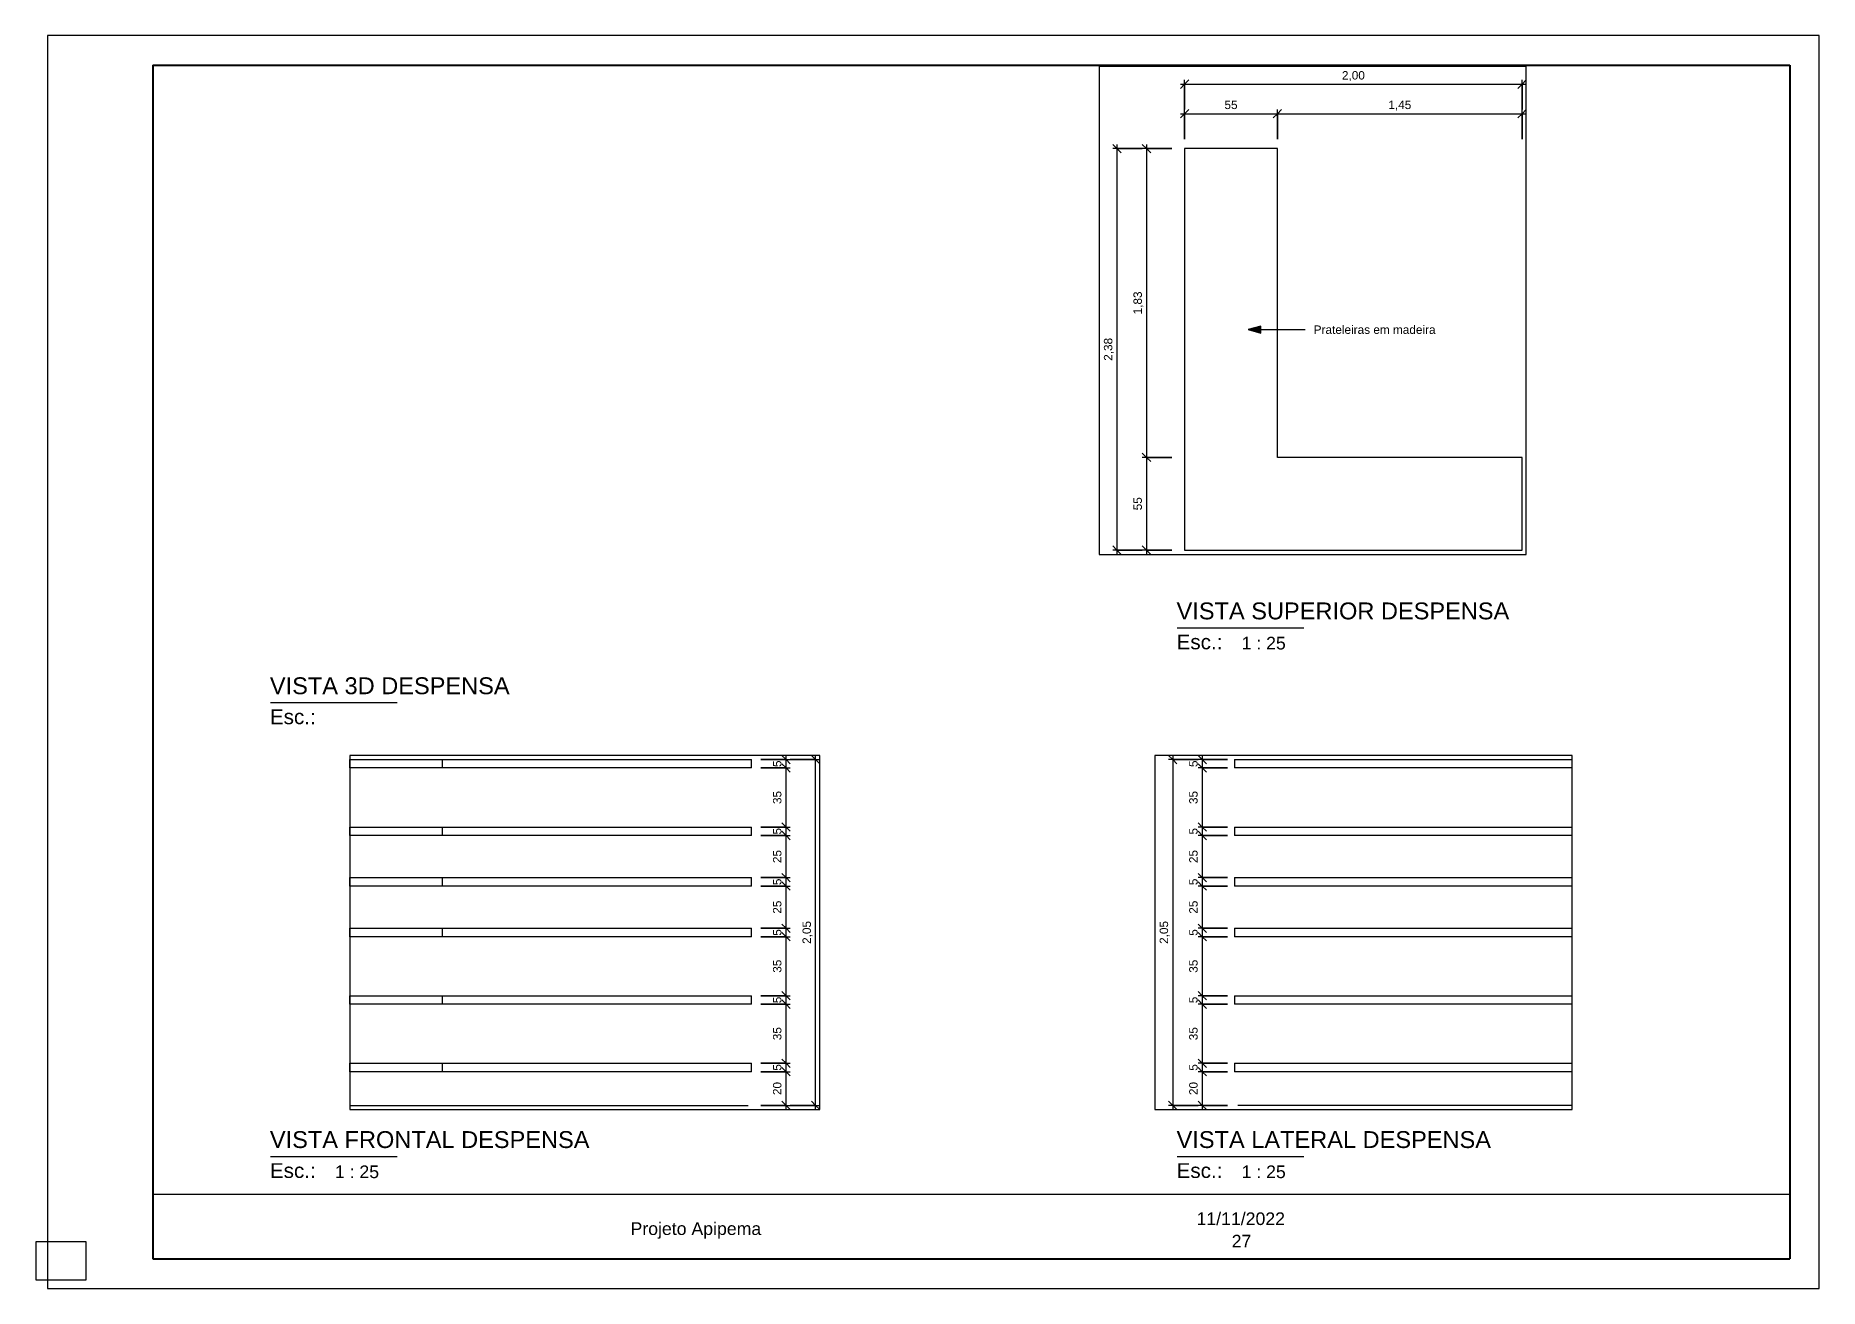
# Paper-space layout 'Layout1' of a CAD drawing. Header units: millimetres. Extents: x 0 to 423, y -2 to 295.
# The model-space entities are those that its viewports show. They can reach past a viewport. Long polylines and large blocks are cut down to what shows.
import ezdxf

# ---------------------------------------------------------------- set-up
doc = ezdxf.new("R2010")
doc.units = ezdxf.units.MM
for name, color, linetype, lineweight in [('A-ANNO-DIMS', 211, 'Continuous', 9), ('A-ANNO-DIMS-25', 211, 'Continuous', 9), ('A-DETL-THIN', 151, 'Continuous', 9), ('G-ANNO-TEXT', 231, 'Continuous', 9), ('G-ANNO-TTLB', 6, 'Continuous', 9), ('G-ANNO-TTLB-MEDM', 33, 'Continuous', 25), ('G-ANNO-TTLB-THIN', 151, 'Continuous', 9), ('Q-CASE', 31, 'Continuous', 9)]:
    doc.layers.add(name, color=color, linetype=linetype, lineweight=lineweight)
doc.layers.add('G-ANNO-NPLT', color=191, linetype='Continuous', plot=False)
doc.styles.add('@Arial Unicode MS', font='ARIALUNI.TTF', dxfattribs={"height": 50})
doc.styles.add('Arial', font='arial.ttf', dxfattribs={"height": 50})
doc.styles.add('Arial_1', font='arial.ttf', dxfattribs={"height": 3})
doc.styles.add('Arial_2', font='arial.ttf', dxfattribs={"height": 3.5})
doc.styles.add('Arial_3', font='arial.ttf', dxfattribs={"height": 4})
doc.dimstyles.new('CRT_-__Metros_-_Linha_de_chamada_3_5_mm', dxfattribs={"dimscale": 304.8, "dimtxt": 50.292243, "dimasz": 0.164042, "dimexe": 0.082021, "dimexo": 0.0625, "dimgap": 0.04101, "dimtad": 1, "dimlfac": 0.001, "dimrnd": 0.01, "dimzin": 0, "dimdsep": 46, "dimtxsty": '@Arial Unicode MS', "dimblk1": 'OBLIQUE', "dimblk2": 'OBLIQUE', "dimsah": 1, "dimcen": 0.09, "dimdle": 0.082021, "dimazin": 0, "dimtfac": 1, "dimtdec": 4, "dimtix": 1, "dimtmove": 0, "dimatfit": 3, "dimfxl": 0.492126, "dimfxlon": 1, "dimtvp": 1, "dimtolj": 1, "dimtzin": 0, "dimarcsym": 2})
doc.dimstyles.new('CRT_-__Metros_-_Linha_de_chamada_3_5_mm_1', dxfattribs={"dimscale": 304.8, "dimtxt": 50.292243, "dimasz": 0.164042, "dimexe": 0.082021, "dimexo": 0.0625, "dimgap": 0.04101, "dimtad": 1, "dimdec": 0, "dimlfac": 0.1, "dimdsep": 46, "dimtxsty": '@Arial Unicode MS', "dimblk1": 'OBLIQUE', "dimblk2": 'OBLIQUE', "dimsah": 1, "dimcen": 0.09, "dimdle": 0.082021, "dimazin": 0, "dimtfac": 1, "dimtdec": 4, "dimtix": 1, "dimtmove": 0, "dimatfit": 3, "dimfxl": 0.492126, "dimfxlon": 1, "dimtvp": 1, "dimtolj": 1, "dimtzin": 0, "dimarcsym": 2})
picture_1 = doc.add_image_def('image1.png', size_in_pixel=(4961, 196))

psp = doc.layouts.get("Layout1")

# ---------------------------------------------------------------- texts
at = {"layer": 'G-ANNO-TTLB', "attachment_point": 1}
for s, insert, char_height, width, style in [('VISTA SUPERIOR DESPENSA', (270.44, 160.61), 4, 96.443, 'Arial_3'), (' 1 : 25', (284.67, 152.47), 3, 14.4304, 'Arial_1'), ('VISTA 3D DESPENSA', (55.52, 142.87), 4, 69.5063, 'Arial_3'), ('VISTA FRONTAL DESPENSA', (55.52, 35.27), 4, 92.5949, 'Arial_3'), ('VISTA LATERAL DESPENSA', (270.44, 35.27), 4, 91.1519, 'Arial_3'), (' 1 : 25', (69.75, 27.13), 3, 14.4304, 'Arial_1'), (' 1 : 25', (284.67, 27.13), 3, 14.4304, 'Arial_1'), ('Projeto Apipema', (141, 13.65), 3, 38.4008, 'Arial_1'), ('11/11/2022', (275.16, 16.01), 3, 25.9747, 'Arial_1'), ('27', (283.5, 10.69), 3, 5.7721, 'Arial_1')]:
    psp.add_mtext(s, dxfattribs=dict(at, insert=insert, char_height=char_height, width=width, style=style))

msp = doc.modelspace()

# ---------------------------------------------------------------- texts
at = {"layer": 'G-ANNO-TEXT', "color": 7, "insert": (-6292.459, -17807.661), "char_height": 50, "width": 895.88578, "attachment_point": 1, "style": 'Arial'}
msp.add_mtext('Prateleiras em madeira', dxfattribs=at)

# ---------------------------------------------------------------- blocks, each defined once
blk = doc.blocks.new('CRT_A3 métrico Paisagem - CRT_A3 métrico Paisagem-1077155-DESPENSA')
at = {"layer": 'G-ANNO-TTLB-MEDM'}
for p, q in [((27.79, 288), (27.79, 5)), ((27.79, 288), (415.79, 288)), ((415.79, 288), (415.79, 5)), ((27.79, 5), (415.79, 5))]:
    blk.add_line(p, q, dxfattribs=at)
at = {"layer": 'G-ANNO-TTLB-THIN'}
for p, q in [((2.79, 295), (2.79, -2)), ((422.79, 295), (2.79, 295)), ((422.79, -2), (422.79, 295)), ((2.79, -2), (422.79, -2))]:
    blk.add_line(p, q, dxfattribs=at)
at = {"layer": 'G-ANNO-TTLB'}
image = blk.add_image(picture_1, insert=(27.79, 5), size_in_units=(388.02, 15.33), dxfattribs=at)
image.dxf.flags = 7
blk = doc.blocks.new('Viewport - Título Horizontal-913277-DESPENSA')
at = {"layer": 'G-ANNO-TTLB'}
blk.add_line((4.19, 0.19), (34.19, 0.19), dxfattribs=at)
at = {"layer": 'G-ANNO-TTLB', "insert": (4.03, -1.42), "char_height": 3.5, "width": 13.4683, "attachment_point": 1, "style": 'Arial_2'}
blk.add_mtext('Esc.:', dxfattribs=at)
blk = doc.blocks.new('Prateleira L - Branco-4955212-VISTA SUPERIOR DESPENSA')
at = {"layer": 'Q-CASE'}
for p, q in [((-4014.62, -16759.65), (-4564.62, -16759.65)), ((-4564.62, -16759.65), (-4564.62, -19139.65)), ((-4014.62, -18589.65), (-4014.62, -16759.65)), ((-2564.62, -18589.65), (-4014.62, -18589.65)), ((-2564.62, -19139.65), (-2564.62, -18589.65)), ((-4564.62, -19139.65), (-2564.62, -19139.65))]:
    blk.add_line(p, q, dxfattribs=at)
blk = doc.blocks.new('Prateleira L - Branco-4955212-VISTA FRONTAL DESPENSA')
at = {"layer": 'Q-CASE'}
for p, q in [((-19139.650772, 450), (-18589.650772, 450)), ((-19139.650772, 400), (-19139.650772, 450)), ((-18589.650772, 450), (-16759.650772, 450)), ((-18589.650772, 400), (-18589.650772, 450)), ((-16759.650772, 400), (-16759.650772, 450)), ((-18589.650772, 400), (-19139.650772, 400)), ((-16759.650772, 400), (-18589.650772, 400))]:
    blk.add_line(p, q, dxfattribs=at)
blk = doc.blocks.new('Prateleira L - Branco-4955212-VISTA LATERAL DESPENSA')
at = {"layer": 'Q-CASE'}
for p, q in [((-4564.62, 450), (-2564.62, 450)), ((-4564.62, 450), (-4564.62, 400)), ((-2564.62, 400), (-2564.62, 450)), ((-2564.62, 400), (-4564.62, 400))]:
    blk.add_line(p, q, dxfattribs=at)
blk = doc.blocks.new('DIMBLOCK1-VISTA SUPERIOR DESPENSA')
at = {"layer": 'A-ANNO-DIMS-25', "lineweight": 18}
for p, q in [((-7283.33, -16759.65), (-7308.33, -16734.65)), ((-7283.33, -16759.65), (-7258.33, -16784.65)), ((-7283.33, -18589.65), (-7308.33, -18564.65)), ((-7283.33, -18589.65), (-7258.33, -18614.65))]:
    blk.add_line(p, q, dxfattribs=at)
at = {"layer": 'A-ANNO-DIMS-25'}
for p, q in [((-7283.33, -16734.65), (-7283.33, -18589.65)), ((-7133.33, -16759.65), (-7308.33, -16759.65)), ((-7283.33, -16759.65), (-7133.33, -16759.65)), ((-7133.33, -18589.65), (-7308.33, -18589.65)), ((-7283.33, -18589.65), (-7133.33, -18589.65))]:
    blk.add_line(p, q, dxfattribs=at)
at = {"layer": 'A-ANNO-DIMS-25', "color": 0, "insert": (-7360.73, -17742.29), "char_height": 50, "width": 162.3374, "attachment_point": 1, "rotation": 90, "line_spacing_factor": 1.117605, "style": '@Arial Unicode MS'}
blk.add_mtext('1,83', dxfattribs=at)
blk = doc.blocks.new('_Oblique')
at = {"color": 0, "linetype": 'ByBlock', "lineweight": -2}
blk.add_line((-0.5, -0.5), (0.5, 0.5), dxfattribs=at)
blk = doc.blocks.new('DIMBLOCK2-VISTA SUPERIOR DESPENSA')
at = {"layer": 'A-ANNO-DIMS-25', "lineweight": 18}
for p, q in [((-7283.33, -18589.65), (-7308.33, -18564.65)), ((-7283.33, -18589.65), (-7258.33, -18614.65)), ((-7283.33, -19139.65), (-7308.33, -19114.65)), ((-7283.33, -19139.65), (-7258.33, -19164.65))]:
    blk.add_line(p, q, dxfattribs=at)
at = {"layer": 'A-ANNO-DIMS-25'}
for p, q in [((-7133.33, -18589.65), (-7308.33, -18589.65)), ((-7283.33, -18589.65), (-7283.33, -19164.65)), ((-7283.33, -18589.65), (-7133.33, -18589.65)), ((-7133.33, -19139.65), (-7308.33, -19139.65)), ((-7283.33, -19139.65), (-7133.33, -19139.65))]:
    blk.add_line(p, q, dxfattribs=at)
at = {"layer": 'A-ANNO-DIMS-25', "color": 0, "insert": (-7360.73, -18903.37), "char_height": 50, "width": 92.9366, "attachment_point": 1, "rotation": 90, "line_spacing_factor": 1.117605, "style": '@Arial Unicode MS'}
blk.add_mtext('55', dxfattribs=at)
blk = doc.blocks.new('DIMBLOCK3-VISTA SUPERIOR DESPENSA')
at = {"layer": 'A-ANNO-DIMS-25', "lineweight": 18}
for p, q in [((-7458.33, -16759.65), (-7483.33, -16734.65)), ((-7458.33, -16759.65), (-7433.33, -16784.65)), ((-7458.33, -19139.65), (-7483.33, -19114.65)), ((-7458.33, -19139.65), (-7433.33, -19164.65))]:
    blk.add_line(p, q, dxfattribs=at)
at = {"layer": 'A-ANNO-DIMS-25'}
for p, q in [((-7458.33, -16734.65), (-7458.33, -19164.65)), ((-7308.33, -16759.65), (-7483.33, -16759.65)), ((-7458.33, -16759.65), (-7308.33, -16759.65)), ((-7308.33, -19139.65), (-7483.33, -19139.65)), ((-7458.33, -19139.65), (-7308.33, -19139.65))]:
    blk.add_line(p, q, dxfattribs=at)
at = {"layer": 'A-ANNO-DIMS-25', "color": 0, "insert": (-7535.73, -18017.29), "char_height": 50, "width": 162.3374, "attachment_point": 1, "rotation": 90, "line_spacing_factor": 1.117605, "style": '@Arial Unicode MS'}
blk.add_mtext('2,38', dxfattribs=at)
blk = doc.blocks.new('DIMBLOCK4-VISTA SUPERIOR DESPENSA')
at = {"layer": 'A-ANNO-DIMS-25', "lineweight": 18}
for p, q in [((-7057.62, -16552.54), (-7032.62, -16527.54)), ((-6507.62, -16552.54), (-6482.62, -16527.54)), ((-7057.62, -16552.54), (-7082.62, -16577.54)), ((-6507.62, -16552.54), (-6532.62, -16577.54))]:
    blk.add_line(p, q, dxfattribs=at)
at = {"layer": 'A-ANNO-DIMS-25'}
for p, q in [((-7057.62, -16702.54), (-7057.62, -16527.54)), ((-6507.62, -16702.54), (-6507.62, -16527.54)), ((-7082.62, -16552.54), (-6507.62, -16552.54)), ((-7057.62, -16552.54), (-7057.62, -16702.54)), ((-6507.62, -16552.54), (-6507.62, -16702.54))]:
    blk.add_line(p, q, dxfattribs=at)
at = {"layer": 'A-ANNO-DIMS-25', "color": 0, "insert": (-6821.35, -16475.14), "char_height": 50, "width": 92.9366, "attachment_point": 1, "line_spacing_factor": 1.117605, "style": '@Arial Unicode MS'}
blk.add_mtext('55', dxfattribs=at)
blk = doc.blocks.new('DIMBLOCK5-VISTA SUPERIOR DESPENSA')
at = {"layer": 'A-ANNO-DIMS-25', "lineweight": 18}
for p, q in [((-6507.62, -16552.54), (-6482.62, -16527.54)), ((-5057.62, -16552.54), (-5032.62, -16527.54)), ((-6507.62, -16552.54), (-6532.62, -16577.54)), ((-5057.62, -16552.54), (-5082.62, -16577.54))]:
    blk.add_line(p, q, dxfattribs=at)
at = {"layer": 'A-ANNO-DIMS-25'}
for p, q in [((-6507.62, -16702.54), (-6507.62, -16527.54)), ((-5057.62, -16702.54), (-5057.62, -16527.54)), ((-6507.62, -16552.54), (-5032.62, -16552.54)), ((-6507.62, -16552.54), (-6507.62, -16702.54)), ((-5057.62, -16552.54), (-5057.62, -16702.54))]:
    blk.add_line(p, q, dxfattribs=at)
at = {"layer": 'A-ANNO-DIMS-25', "color": 0, "insert": (-5850.26, -16475.14), "char_height": 50, "width": 162.3374, "attachment_point": 1, "line_spacing_factor": 1.117605, "style": '@Arial Unicode MS'}
blk.add_mtext('1,45', dxfattribs=at)
blk = doc.blocks.new('DIMBLOCK6-VISTA SUPERIOR DESPENSA')
at = {"layer": 'A-ANNO-DIMS-25', "lineweight": 18}
for p, q in [((-7057.62, -16377.54), (-7032.62, -16352.54)), ((-5057.62, -16377.54), (-5032.62, -16352.54)), ((-7057.62, -16377.54), (-7082.62, -16402.54)), ((-5057.62, -16377.54), (-5082.62, -16402.54))]:
    blk.add_line(p, q, dxfattribs=at)
at = {"layer": 'A-ANNO-DIMS-25'}
for p, q in [((-7057.62, -16527.54), (-7057.62, -16352.54)), ((-5057.62, -16527.54), (-5057.62, -16352.54)), ((-7082.62, -16377.54), (-5032.62, -16377.54)), ((-7057.62, -16377.54), (-7057.62, -16527.54)), ((-5057.62, -16377.54), (-5057.62, -16527.54))]:
    blk.add_line(p, q, dxfattribs=at)
at = {"layer": 'A-ANNO-DIMS-25', "color": 0, "insert": (-6125.26, -16300.14), "char_height": 50, "width": 162.3374, "attachment_point": 1, "line_spacing_factor": 1.117605, "style": '@Arial Unicode MS'}
blk.add_mtext('2,00', dxfattribs=at)
blk = doc.blocks.new('DIMBLOCK7-VISTA FRONTAL DESPENSA')
at = {"layer": 'A-ANNO-DIMS-25', "lineweight": 18}
for p, q in [((-2168.93, 400), (-2193.93, 425)), ((-2168.93, 400), (-2143.93, 375)), ((-2168.93, 200), (-2193.93, 225)), ((-2168.93, 200), (-2143.93, 175))]:
    blk.add_line(p, q, dxfattribs=at)
at = {"layer": 'A-ANNO-DIMS-25'}
for p, q in [((-2318.93, 400), (-2143.93, 400)), ((-2168.93, 400), (-2318.93, 400)), ((-2168.93, 175), (-2168.93, 400)), ((-2318.93, 200), (-2143.93, 200)), ((-2168.93, 200), (-2318.93, 200))]:
    blk.add_line(p, q, dxfattribs=at)
at = {"layer": 'A-ANNO-DIMS-25', "color": 0, "insert": (-2246.33, 261.28), "char_height": 50, "width": 92.9366, "attachment_point": 1, "rotation": 90, "line_spacing_factor": 1.117605, "style": '@Arial Unicode MS'}
blk.add_mtext('20', dxfattribs=at)
blk = doc.blocks.new('DIMBLOCK8-VISTA FRONTAL DESPENSA')
at = {"layer": 'A-ANNO-DIMS-25', "lineweight": 18}
for p, q in [((-2168.93, 450), (-2193.93, 475)), ((-2168.93, 450), (-2143.93, 425)), ((-2168.93, 400), (-2193.93, 425)), ((-2168.93, 400), (-2143.93, 375))]:
    blk.add_line(p, q, dxfattribs=at)
at = {"layer": 'A-ANNO-DIMS-25'}
for p, q in [((-2318.93, 450), (-2143.93, 450)), ((-2168.93, 450), (-2318.93, 450)), ((-2168.93, 400), (-2168.93, 450)), ((-2318.93, 400), (-2143.93, 400)), ((-2168.93, 400), (-2318.93, 400))]:
    blk.add_line(p, q, dxfattribs=at)
at = {"layer": 'A-ANNO-DIMS-25', "color": 0, "insert": (-2246.33, 405.64), "char_height": 50, "width": 46.4683, "attachment_point": 1, "rotation": 90, "line_spacing_factor": 1.117605, "style": '@Arial Unicode MS'}
blk.add_mtext('5', dxfattribs=at)
blk = doc.blocks.new('DIMBLOCK9-VISTA FRONTAL DESPENSA')
at = {"layer": 'A-ANNO-DIMS-25', "lineweight": 18}
for p, q in [((-2168.93, 800), (-2193.93, 825)), ((-2168.93, 800), (-2143.93, 775)), ((-2168.93, 450), (-2193.93, 475)), ((-2168.93, 450), (-2143.93, 425))]:
    blk.add_line(p, q, dxfattribs=at)
at = {"layer": 'A-ANNO-DIMS-25'}
for p, q in [((-2318.93, 800), (-2143.93, 800)), ((-2168.93, 800), (-2318.93, 800)), ((-2168.93, 450), (-2168.93, 800)), ((-2318.93, 450), (-2143.93, 450)), ((-2168.93, 450), (-2318.93, 450))]:
    blk.add_line(p, q, dxfattribs=at)
at = {"layer": 'A-ANNO-DIMS-25', "color": 0, "insert": (-2246.33, 586.28), "char_height": 50, "width": 92.9366, "attachment_point": 1, "rotation": 90, "line_spacing_factor": 1.117605, "style": '@Arial Unicode MS'}
blk.add_mtext('35', dxfattribs=at)
blk = doc.blocks.new('DIMBLOCK10-VISTA FRONTAL DESPENSA')
at = {"layer": 'A-ANNO-DIMS-25', "lineweight": 18}
for p, q in [((-2168.93, 850), (-2193.93, 875)), ((-2168.93, 850), (-2143.93, 825)), ((-2168.93, 800), (-2193.93, 825)), ((-2168.93, 800), (-2143.93, 775))]:
    blk.add_line(p, q, dxfattribs=at)
at = {"layer": 'A-ANNO-DIMS-25'}
for p, q in [((-2318.93, 850), (-2143.93, 850)), ((-2168.93, 850), (-2318.93, 850)), ((-2168.93, 800), (-2168.93, 850)), ((-2318.93, 800), (-2143.93, 800)), ((-2168.93, 800), (-2318.93, 800))]:
    blk.add_line(p, q, dxfattribs=at)
at = {"layer": 'A-ANNO-DIMS-25', "color": 0, "insert": (-2246.33, 805.64), "char_height": 50, "width": 46.4683, "attachment_point": 1, "rotation": 90, "line_spacing_factor": 1.117605, "style": '@Arial Unicode MS'}
blk.add_mtext('5', dxfattribs=at)
blk = doc.blocks.new('DIMBLOCK11-VISTA FRONTAL DESPENSA')
at = {"layer": 'A-ANNO-DIMS-25', "lineweight": 18}
for p, q in [((-2168.93, 1200), (-2193.93, 1225)), ((-2168.93, 1200), (-2143.93, 1175)), ((-2168.93, 850), (-2193.93, 875)), ((-2168.93, 850), (-2143.93, 825))]:
    blk.add_line(p, q, dxfattribs=at)
at = {"layer": 'A-ANNO-DIMS-25'}
for p, q in [((-2318.93, 1200), (-2143.93, 1200)), ((-2168.93, 1200), (-2318.93, 1200)), ((-2168.93, 850), (-2168.93, 1200)), ((-2318.93, 850), (-2143.93, 850)), ((-2168.93, 850), (-2318.93, 850))]:
    blk.add_line(p, q, dxfattribs=at)
at = {"layer": 'A-ANNO-DIMS-25', "color": 0, "insert": (-2246.33, 986.28), "char_height": 50, "width": 92.9366, "attachment_point": 1, "rotation": 90, "line_spacing_factor": 1.117605, "style": '@Arial Unicode MS'}
blk.add_mtext('35', dxfattribs=at)
blk = doc.blocks.new('DIMBLOCK12-VISTA FRONTAL DESPENSA')
at = {"layer": 'A-ANNO-DIMS-25', "lineweight": 18}
for p, q in [((-2168.93, 1250), (-2193.93, 1275)), ((-2168.93, 1250), (-2143.93, 1225)), ((-2168.93, 1200), (-2193.93, 1225)), ((-2168.93, 1200), (-2143.93, 1175))]:
    blk.add_line(p, q, dxfattribs=at)
at = {"layer": 'A-ANNO-DIMS-25'}
for p, q in [((-2318.93, 1250), (-2143.93, 1250)), ((-2168.93, 1250), (-2318.93, 1250)), ((-2168.93, 1200), (-2168.93, 1250)), ((-2318.93, 1200), (-2143.93, 1200)), ((-2168.93, 1200), (-2318.93, 1200))]:
    blk.add_line(p, q, dxfattribs=at)
at = {"layer": 'A-ANNO-DIMS-25', "color": 0, "insert": (-2246.33, 1205.64), "char_height": 50, "width": 46.4683, "attachment_point": 1, "rotation": 90, "line_spacing_factor": 1.117605, "style": '@Arial Unicode MS'}
blk.add_mtext('5', dxfattribs=at)
blk = doc.blocks.new('DIMBLOCK13-VISTA FRONTAL DESPENSA')
at = {"layer": 'A-ANNO-DIMS-25', "lineweight": 18}
for p, q in [((-2168.93, 1500), (-2193.93, 1525)), ((-2168.93, 1500), (-2143.93, 1475)), ((-2168.93, 1250), (-2193.93, 1275)), ((-2168.93, 1250), (-2143.93, 1225))]:
    blk.add_line(p, q, dxfattribs=at)
at = {"layer": 'A-ANNO-DIMS-25'}
for p, q in [((-2318.93, 1500), (-2143.93, 1500)), ((-2168.93, 1500), (-2318.93, 1500)), ((-2168.93, 1250), (-2168.93, 1500)), ((-2318.93, 1250), (-2143.93, 1250)), ((-2168.93, 1250), (-2318.93, 1250))]:
    blk.add_line(p, q, dxfattribs=at)
at = {"layer": 'A-ANNO-DIMS-25', "color": 0, "insert": (-2246.33, 1336.28), "char_height": 50, "width": 92.9366, "attachment_point": 1, "rotation": 90, "line_spacing_factor": 1.117605, "style": '@Arial Unicode MS'}
blk.add_mtext('25', dxfattribs=at)
blk = doc.blocks.new('DIMBLOCK14-VISTA FRONTAL DESPENSA')
at = {"layer": 'A-ANNO-DIMS-25', "lineweight": 18}
for p, q in [((-2168.93, 1550), (-2193.93, 1575)), ((-2168.93, 1550), (-2143.93, 1525)), ((-2168.93, 1500), (-2193.93, 1525)), ((-2168.93, 1500), (-2143.93, 1475))]:
    blk.add_line(p, q, dxfattribs=at)
at = {"layer": 'A-ANNO-DIMS-25'}
for p, q in [((-2318.93, 1550), (-2143.93, 1550)), ((-2168.93, 1550), (-2318.93, 1550)), ((-2168.93, 1500), (-2168.93, 1550)), ((-2318.93, 1500), (-2143.93, 1500)), ((-2168.93, 1500), (-2318.93, 1500))]:
    blk.add_line(p, q, dxfattribs=at)
at = {"layer": 'A-ANNO-DIMS-25', "color": 0, "insert": (-2246.33, 1505.64), "char_height": 50, "width": 46.4683, "attachment_point": 1, "rotation": 90, "line_spacing_factor": 1.117605, "style": '@Arial Unicode MS'}
blk.add_mtext('5', dxfattribs=at)
blk = doc.blocks.new('DIMBLOCK15-VISTA FRONTAL DESPENSA')
at = {"layer": 'A-ANNO-DIMS-25', "lineweight": 18}
for p, q in [((-2168.93, 1800), (-2193.93, 1825)), ((-2168.93, 1800), (-2143.93, 1775)), ((-2168.93, 1550), (-2193.93, 1575)), ((-2168.93, 1550), (-2143.93, 1525))]:
    blk.add_line(p, q, dxfattribs=at)
at = {"layer": 'A-ANNO-DIMS-25'}
for p, q in [((-2318.93, 1800), (-2143.93, 1800)), ((-2168.93, 1800), (-2318.93, 1800)), ((-2168.93, 1550), (-2168.93, 1800)), ((-2318.93, 1550), (-2143.93, 1550)), ((-2168.93, 1550), (-2318.93, 1550))]:
    blk.add_line(p, q, dxfattribs=at)
at = {"layer": 'A-ANNO-DIMS-25', "color": 0, "insert": (-2246.33, 1636.28), "char_height": 50, "width": 92.9366, "attachment_point": 1, "rotation": 90, "line_spacing_factor": 1.117605, "style": '@Arial Unicode MS'}
blk.add_mtext('25', dxfattribs=at)
blk = doc.blocks.new('DIMBLOCK16-VISTA FRONTAL DESPENSA')
at = {"layer": 'A-ANNO-DIMS-25', "lineweight": 18}
for p, q in [((-2168.93, 1850), (-2193.93, 1875)), ((-2168.93, 1850), (-2143.93, 1825)), ((-2168.93, 1800), (-2193.93, 1825)), ((-2168.93, 1800), (-2143.93, 1775))]:
    blk.add_line(p, q, dxfattribs=at)
at = {"layer": 'A-ANNO-DIMS-25'}
for p, q in [((-2318.93, 1850), (-2143.93, 1850)), ((-2168.93, 1850), (-2318.93, 1850)), ((-2168.93, 1800), (-2168.93, 1850)), ((-2318.93, 1800), (-2143.93, 1800)), ((-2168.93, 1800), (-2318.93, 1800))]:
    blk.add_line(p, q, dxfattribs=at)
at = {"layer": 'A-ANNO-DIMS-25', "color": 0, "insert": (-2246.33, 1805.64), "char_height": 50, "width": 46.4683, "attachment_point": 1, "rotation": 90, "line_spacing_factor": 1.117605, "style": '@Arial Unicode MS'}
blk.add_mtext('5', dxfattribs=at)
blk = doc.blocks.new('DIMBLOCK17-VISTA FRONTAL DESPENSA')
at = {"layer": 'A-ANNO-DIMS-25', "lineweight": 18}
for p, q in [((-2168.93, 2200), (-2193.93, 2225)), ((-2168.93, 2200), (-2143.93, 2175)), ((-2168.93, 1850), (-2193.93, 1875)), ((-2168.93, 1850), (-2143.93, 1825))]:
    blk.add_line(p, q, dxfattribs=at)
at = {"layer": 'A-ANNO-DIMS-25'}
for p, q in [((-2318.93, 2200), (-2143.93, 2200)), ((-2168.93, 2200), (-2318.93, 2200)), ((-2168.93, 1850), (-2168.93, 2200)), ((-2318.93, 1850), (-2143.93, 1850)), ((-2168.93, 1850), (-2318.93, 1850))]:
    blk.add_line(p, q, dxfattribs=at)
at = {"layer": 'A-ANNO-DIMS-25', "color": 0, "insert": (-2246.33, 1986.28), "char_height": 50, "width": 92.9366, "attachment_point": 1, "rotation": 90, "line_spacing_factor": 1.117605, "style": '@Arial Unicode MS'}
blk.add_mtext('35', dxfattribs=at)
blk = doc.blocks.new('DIMBLOCK18-VISTA FRONTAL DESPENSA')
at = {"layer": 'A-ANNO-DIMS-25', "lineweight": 18}
for p, q in [((-2168.93, 2250), (-2193.93, 2275)), ((-2168.93, 2250), (-2143.93, 2225)), ((-2168.93, 2200), (-2193.93, 2225)), ((-2168.93, 2200), (-2143.93, 2175))]:
    blk.add_line(p, q, dxfattribs=at)
at = {"layer": 'A-ANNO-DIMS-25'}
for p, q in [((-2168.93, 2200), (-2168.93, 2275)), ((-2318.93, 2250), (-2143.93, 2250)), ((-2168.93, 2250), (-2318.93, 2250)), ((-2318.93, 2200), (-2143.93, 2200)), ((-2168.93, 2200), (-2318.93, 2200))]:
    blk.add_line(p, q, dxfattribs=at)
at = {"layer": 'A-ANNO-DIMS-25', "color": 0, "insert": (-2246.33, 2205.64), "char_height": 50, "width": 46.4683, "attachment_point": 1, "rotation": 90, "line_spacing_factor": 1.117605, "style": '@Arial Unicode MS'}
blk.add_mtext('5', dxfattribs=at)
blk = doc.blocks.new('DIMBLOCK19-VISTA FRONTAL DESPENSA')
at = {"layer": 'A-ANNO-DIMS-25', "lineweight": 18}
for p, q in [((-1993.93, 2250), (-2018.93, 2275)), ((-1993.93, 2250), (-1968.93, 2225)), ((-1993.93, 200), (-2018.93, 225)), ((-1993.93, 200), (-1968.93, 175))]:
    blk.add_line(p, q, dxfattribs=at)
at = {"layer": 'A-ANNO-DIMS-25'}
for p, q in [((-1993.93, 175), (-1993.93, 2275)), ((-2143.93, 2250), (-1968.93, 2250)), ((-1993.93, 2250), (-2143.93, 2250)), ((-2143.93, 200), (-1968.93, 200)), ((-1993.93, 200), (-2143.93, 200))]:
    blk.add_line(p, q, dxfattribs=at)
at = {"layer": 'A-ANNO-DIMS-25', "color": 0, "insert": (-2071.33, 1157.36), "char_height": 50, "width": 162.3374, "attachment_point": 1, "rotation": 90, "line_spacing_factor": 1.117605, "style": '@Arial Unicode MS'}
blk.add_mtext('2,05', dxfattribs=at)
blk = doc.blocks.new('DIMBLOCK20-VISTA LATERAL DESPENSA')
at = {"layer": 'A-ANNO-DIMS-25', "lineweight": 18}
for p, q in [((-1441.08, 2250), (-1466.08, 2275)), ((-1441.08, 2250), (-1416.08, 2225)), ((-1441.08, 2200), (-1466.08, 2225)), ((-1441.08, 2200), (-1416.08, 2175))]:
    blk.add_line(p, q, dxfattribs=at)
at = {"layer": 'A-ANNO-DIMS-25'}
for p, q in [((-1441.08, 2275), (-1441.08, 2200)), ((-1291.08, 2250), (-1466.08, 2250)), ((-1441.08, 2250), (-1291.08, 2250)), ((-1291.08, 2200), (-1466.08, 2200)), ((-1441.08, 2200), (-1291.08, 2200))]:
    blk.add_line(p, q, dxfattribs=at)
at = {"layer": 'A-ANNO-DIMS-25', "color": 0, "insert": (-1518.48, 2205.64), "char_height": 50, "width": 46.4683, "attachment_point": 1, "rotation": 90, "line_spacing_factor": 1.117605, "style": '@Arial Unicode MS'}
blk.add_mtext('5', dxfattribs=at)
blk = doc.blocks.new('DIMBLOCK21-VISTA LATERAL DESPENSA')
at = {"layer": 'A-ANNO-DIMS-25', "lineweight": 18}
for p, q in [((-1441.08, 2200), (-1466.08, 2225)), ((-1441.08, 2200), (-1416.08, 2175)), ((-1441.08, 1850), (-1466.08, 1875)), ((-1441.08, 1850), (-1416.08, 1825))]:
    blk.add_line(p, q, dxfattribs=at)
at = {"layer": 'A-ANNO-DIMS-25'}
for p, q in [((-1291.08, 2200), (-1466.08, 2200)), ((-1441.08, 2200), (-1441.08, 1850)), ((-1441.08, 2200), (-1291.08, 2200)), ((-1291.08, 1850), (-1466.08, 1850)), ((-1441.08, 1850), (-1291.08, 1850))]:
    blk.add_line(p, q, dxfattribs=at)
at = {"layer": 'A-ANNO-DIMS-25', "color": 0, "insert": (-1518.48, 1986.28), "char_height": 50, "width": 92.9366, "attachment_point": 1, "rotation": 90, "line_spacing_factor": 1.117605, "style": '@Arial Unicode MS'}
blk.add_mtext('35', dxfattribs=at)
blk = doc.blocks.new('DIMBLOCK22-VISTA LATERAL DESPENSA')
at = {"layer": 'A-ANNO-DIMS-25', "lineweight": 18}
for p, q in [((-1441.08, 1850), (-1466.08, 1875)), ((-1441.08, 1850), (-1416.08, 1825)), ((-1441.08, 1800), (-1466.08, 1825)), ((-1441.08, 1800), (-1416.08, 1775))]:
    blk.add_line(p, q, dxfattribs=at)
at = {"layer": 'A-ANNO-DIMS-25'}
for p, q in [((-1291.08, 1850), (-1466.08, 1850)), ((-1441.08, 1850), (-1441.08, 1800)), ((-1441.08, 1850), (-1291.08, 1850)), ((-1291.08, 1800), (-1466.08, 1800)), ((-1441.08, 1800), (-1291.08, 1800))]:
    blk.add_line(p, q, dxfattribs=at)
at = {"layer": 'A-ANNO-DIMS-25', "color": 0, "insert": (-1518.48, 1805.64), "char_height": 50, "width": 46.4683, "attachment_point": 1, "rotation": 90, "line_spacing_factor": 1.117605, "style": '@Arial Unicode MS'}
blk.add_mtext('5', dxfattribs=at)
blk = doc.blocks.new('DIMBLOCK23-VISTA LATERAL DESPENSA')
at = {"layer": 'A-ANNO-DIMS-25', "lineweight": 18}
for p, q in [((-1441.08, 1800), (-1466.08, 1825)), ((-1441.08, 1800), (-1416.08, 1775)), ((-1441.08, 1550), (-1466.08, 1575)), ((-1441.08, 1550), (-1416.08, 1525))]:
    blk.add_line(p, q, dxfattribs=at)
at = {"layer": 'A-ANNO-DIMS-25'}
for p, q in [((-1291.08, 1800), (-1466.08, 1800)), ((-1441.08, 1800), (-1441.08, 1550)), ((-1441.08, 1800), (-1291.08, 1800)), ((-1291.08, 1550), (-1466.08, 1550)), ((-1441.08, 1550), (-1291.08, 1550))]:
    blk.add_line(p, q, dxfattribs=at)
at = {"layer": 'A-ANNO-DIMS-25', "color": 0, "insert": (-1518.48, 1636.28), "char_height": 50, "width": 92.9366, "attachment_point": 1, "rotation": 90, "line_spacing_factor": 1.117605, "style": '@Arial Unicode MS'}
blk.add_mtext('25', dxfattribs=at)
blk = doc.blocks.new('DIMBLOCK24-VISTA LATERAL DESPENSA')
at = {"layer": 'A-ANNO-DIMS-25', "lineweight": 18}
for p, q in [((-1441.08, 1550), (-1466.08, 1575)), ((-1441.08, 1550), (-1416.08, 1525)), ((-1441.08, 1500), (-1466.08, 1525)), ((-1441.08, 1500), (-1416.08, 1475))]:
    blk.add_line(p, q, dxfattribs=at)
at = {"layer": 'A-ANNO-DIMS-25'}
for p, q in [((-1291.08, 1550), (-1466.08, 1550)), ((-1441.08, 1550), (-1441.08, 1500)), ((-1441.08, 1550), (-1291.08, 1550)), ((-1291.08, 1500), (-1466.08, 1500)), ((-1441.08, 1500), (-1291.08, 1500))]:
    blk.add_line(p, q, dxfattribs=at)
at = {"layer": 'A-ANNO-DIMS-25', "color": 0, "insert": (-1518.48, 1505.64), "char_height": 50, "width": 46.4683, "attachment_point": 1, "rotation": 90, "line_spacing_factor": 1.117605, "style": '@Arial Unicode MS'}
blk.add_mtext('5', dxfattribs=at)
blk = doc.blocks.new('DIMBLOCK25-VISTA LATERAL DESPENSA')
at = {"layer": 'A-ANNO-DIMS-25', "lineweight": 18}
for p, q in [((-1441.08, 1500), (-1466.08, 1525)), ((-1441.08, 1500), (-1416.08, 1475)), ((-1441.08, 1250), (-1466.08, 1275)), ((-1441.08, 1250), (-1416.08, 1225))]:
    blk.add_line(p, q, dxfattribs=at)
at = {"layer": 'A-ANNO-DIMS-25'}
for p, q in [((-1291.08, 1500), (-1466.08, 1500)), ((-1441.08, 1500), (-1441.08, 1250)), ((-1441.08, 1500), (-1291.08, 1500)), ((-1291.08, 1250), (-1466.08, 1250)), ((-1441.08, 1250), (-1291.08, 1250))]:
    blk.add_line(p, q, dxfattribs=at)
at = {"layer": 'A-ANNO-DIMS-25', "color": 0, "insert": (-1518.48, 1336.28), "char_height": 50, "width": 92.9366, "attachment_point": 1, "rotation": 90, "line_spacing_factor": 1.117605, "style": '@Arial Unicode MS'}
blk.add_mtext('25', dxfattribs=at)
blk = doc.blocks.new('DIMBLOCK26-VISTA LATERAL DESPENSA')
at = {"layer": 'A-ANNO-DIMS-25', "lineweight": 18}
for p, q in [((-1441.08, 1250), (-1466.08, 1275)), ((-1441.08, 1250), (-1416.08, 1225)), ((-1441.08, 1200), (-1466.08, 1225)), ((-1441.08, 1200), (-1416.08, 1175))]:
    blk.add_line(p, q, dxfattribs=at)
at = {"layer": 'A-ANNO-DIMS-25'}
for p, q in [((-1291.08, 1250), (-1466.08, 1250)), ((-1441.08, 1250), (-1441.08, 1200)), ((-1441.08, 1250), (-1291.08, 1250)), ((-1291.08, 1200), (-1466.08, 1200)), ((-1441.08, 1200), (-1291.08, 1200))]:
    blk.add_line(p, q, dxfattribs=at)
at = {"layer": 'A-ANNO-DIMS-25', "color": 0, "insert": (-1518.48, 1205.64), "char_height": 50, "width": 46.4683, "attachment_point": 1, "rotation": 90, "line_spacing_factor": 1.117605, "style": '@Arial Unicode MS'}
blk.add_mtext('5', dxfattribs=at)
blk = doc.blocks.new('DIMBLOCK27-VISTA LATERAL DESPENSA')
at = {"layer": 'A-ANNO-DIMS-25', "lineweight": 18}
for p, q in [((-1441.08, 1200), (-1466.08, 1225)), ((-1441.08, 1200), (-1416.08, 1175)), ((-1441.08, 850), (-1466.08, 875)), ((-1441.08, 850), (-1416.08, 825))]:
    blk.add_line(p, q, dxfattribs=at)
at = {"layer": 'A-ANNO-DIMS-25'}
for p, q in [((-1291.08, 1200), (-1466.08, 1200)), ((-1441.08, 1200), (-1441.08, 850)), ((-1441.08, 1200), (-1291.08, 1200)), ((-1291.08, 850), (-1466.08, 850)), ((-1441.08, 850), (-1291.08, 850))]:
    blk.add_line(p, q, dxfattribs=at)
at = {"layer": 'A-ANNO-DIMS-25', "color": 0, "insert": (-1518.48, 986.28), "char_height": 50, "width": 92.9366, "attachment_point": 1, "rotation": 90, "line_spacing_factor": 1.117605, "style": '@Arial Unicode MS'}
blk.add_mtext('35', dxfattribs=at)
blk = doc.blocks.new('DIMBLOCK28-VISTA LATERAL DESPENSA')
at = {"layer": 'A-ANNO-DIMS-25', "lineweight": 18}
for p, q in [((-1441.08, 850), (-1466.08, 875)), ((-1441.08, 850), (-1416.08, 825)), ((-1441.08, 800), (-1466.08, 825)), ((-1441.08, 800), (-1416.08, 775))]:
    blk.add_line(p, q, dxfattribs=at)
at = {"layer": 'A-ANNO-DIMS-25'}
for p, q in [((-1291.08, 850), (-1466.08, 850)), ((-1441.08, 850), (-1441.08, 800)), ((-1441.08, 850), (-1291.08, 850)), ((-1291.08, 800), (-1466.08, 800)), ((-1441.08, 800), (-1291.08, 800))]:
    blk.add_line(p, q, dxfattribs=at)
at = {"layer": 'A-ANNO-DIMS-25', "color": 0, "insert": (-1518.48, 805.64), "char_height": 50, "width": 46.4683, "attachment_point": 1, "rotation": 90, "line_spacing_factor": 1.117605, "style": '@Arial Unicode MS'}
blk.add_mtext('5', dxfattribs=at)
blk = doc.blocks.new('DIMBLOCK29-VISTA LATERAL DESPENSA')
at = {"layer": 'A-ANNO-DIMS-25', "lineweight": 18}
for p, q in [((-1441.08, 800), (-1466.08, 825)), ((-1441.08, 800), (-1416.08, 775)), ((-1441.08, 450), (-1466.08, 475)), ((-1441.08, 450), (-1416.08, 425))]:
    blk.add_line(p, q, dxfattribs=at)
at = {"layer": 'A-ANNO-DIMS-25'}
for p, q in [((-1291.08, 800), (-1466.08, 800)), ((-1441.08, 800), (-1441.08, 450)), ((-1441.08, 800), (-1291.08, 800)), ((-1291.08, 450), (-1466.08, 450)), ((-1441.08, 450), (-1291.08, 450))]:
    blk.add_line(p, q, dxfattribs=at)
at = {"layer": 'A-ANNO-DIMS-25', "color": 0, "insert": (-1518.48, 586.28), "char_height": 50, "width": 92.9366, "attachment_point": 1, "rotation": 90, "line_spacing_factor": 1.117605, "style": '@Arial Unicode MS'}
blk.add_mtext('35', dxfattribs=at)
blk = doc.blocks.new('DIMBLOCK30-VISTA LATERAL DESPENSA')
at = {"layer": 'A-ANNO-DIMS-25', "lineweight": 18}
for p, q in [((-1441.08, 450), (-1466.08, 475)), ((-1441.08, 450), (-1416.08, 425)), ((-1441.08, 400), (-1466.08, 425)), ((-1441.08, 400), (-1416.08, 375))]:
    blk.add_line(p, q, dxfattribs=at)
at = {"layer": 'A-ANNO-DIMS-25'}
for p, q in [((-1291.08, 450), (-1466.08, 450)), ((-1441.08, 450), (-1441.08, 400)), ((-1441.08, 450), (-1291.08, 450)), ((-1291.08, 400), (-1466.08, 400)), ((-1441.08, 400), (-1291.08, 400))]:
    blk.add_line(p, q, dxfattribs=at)
at = {"layer": 'A-ANNO-DIMS-25', "color": 0, "insert": (-1518.48, 405.64), "char_height": 50, "width": 46.4683, "attachment_point": 1, "rotation": 90, "line_spacing_factor": 1.117605, "style": '@Arial Unicode MS'}
blk.add_mtext('5', dxfattribs=at)
blk = doc.blocks.new('DIMBLOCK31-VISTA LATERAL DESPENSA')
at = {"layer": 'A-ANNO-DIMS-25', "lineweight": 18}
for p, q in [((-1441.08, 400), (-1466.08, 425)), ((-1441.08, 400), (-1416.08, 375)), ((-1441.08, 200), (-1466.08, 225)), ((-1441.08, 200), (-1416.08, 175))]:
    blk.add_line(p, q, dxfattribs=at)
at = {"layer": 'A-ANNO-DIMS-25'}
for p, q in [((-1291.08, 400), (-1466.08, 400)), ((-1441.08, 400), (-1441.08, 175)), ((-1441.08, 400), (-1291.08, 400)), ((-1291.08, 200), (-1466.08, 200)), ((-1441.08, 200), (-1291.08, 200))]:
    blk.add_line(p, q, dxfattribs=at)
at = {"layer": 'A-ANNO-DIMS-25', "color": 0, "insert": (-1518.48, 261.28), "char_height": 50, "width": 92.9366, "attachment_point": 1, "rotation": 90, "line_spacing_factor": 1.117605, "style": '@Arial Unicode MS'}
blk.add_mtext('20', dxfattribs=at)
blk = doc.blocks.new('DIMBLOCK32-VISTA LATERAL DESPENSA')
at = {"layer": 'A-ANNO-DIMS-25', "lineweight": 18}
for p, q in [((-1616.08, 2250), (-1641.08, 2275)), ((-1616.08, 2250), (-1591.08, 2225)), ((-1616.08, 200), (-1641.08, 225)), ((-1616.08, 200), (-1591.08, 175))]:
    blk.add_line(p, q, dxfattribs=at)
at = {"layer": 'A-ANNO-DIMS-25'}
for p, q in [((-1616.08, 2275), (-1616.08, 175)), ((-1466.08, 2250), (-1641.08, 2250)), ((-1616.08, 2250), (-1466.08, 2250)), ((-1466.08, 200), (-1641.08, 200)), ((-1616.08, 200), (-1466.08, 200))]:
    blk.add_line(p, q, dxfattribs=at)
at = {"layer": 'A-ANNO-DIMS-25', "color": 0, "insert": (-1693.48, 1157.36), "char_height": 50, "width": 162.3374, "attachment_point": 1, "rotation": 90, "line_spacing_factor": 1.117605, "style": '@Arial Unicode MS'}
blk.add_mtext('2,05', dxfattribs=at)

# ---------------------------------------------------------------- dimensions: what is measured, and where the dimension line sits
at = {"layer": 'A-ANNO-DIMS'}
for base, p1, p2, dimstyle, override, picture, middle in [((-2168.927, 2250), (-2318.927, 2200), (-2318.927, 2250), 'CRT_-__Metros_-_Linha_de_chamada_3_5_mm_1', {"dimpost": '<>', "dimfxl": 50}, 'DIMBLOCK18-VISTA FRONTAL DESPENSA', (-2206.853, 2225)), ((-1993.927, 2250), (-2143.927, 200), (-2143.927, 2250), 'CRT_-__Metros_-_Linha_de_chamada_3_5_mm', {"dimpost": '<>', "dimfxl": 2050}, 'DIMBLOCK19-VISTA FRONTAL DESPENSA', (-2031.973, 1225)), ((-1616.077, 200), (-1466.077, 2250), (-1466.077, 200), 'CRT_-__Metros_-_Linha_de_chamada_3_5_mm', {"dimpost": '<>', "dimfxl": 2050}, 'DIMBLOCK32-VISTA LATERAL DESPENSA', (-1654.123, 1225)), ((-1441.077, 2200), (-1291.077, 2250), (-1291.077, 2200), 'CRT_-__Metros_-_Linha_de_chamada_3_5_mm_1', {"dimpost": '<>', "dimfxl": 50}, 'DIMBLOCK20-VISTA LATERAL DESPENSA', (-1479.004, 2225)), ((-2168.927, 2200), (-2318.927, 1850), (-2318.927, 2200), 'CRT_-__Metros_-_Linha_de_chamada_3_5_mm_1', {"dimpost": '<>', "dimfxl": 350}, 'DIMBLOCK17-VISTA FRONTAL DESPENSA', (-2206.973, 2025)), ((-1441.077, 1850), (-1291.077, 2200), (-1291.077, 1850), 'CRT_-__Metros_-_Linha_de_chamada_3_5_mm_1', {"dimpost": '<>', "dimfxl": 350}, 'DIMBLOCK21-VISTA LATERAL DESPENSA', (-1479.123, 2025)), ((-2168.927, 1850), (-2318.927, 1800), (-2318.927, 1850), 'CRT_-__Metros_-_Linha_de_chamada_3_5_mm_1', {"dimpost": '<>', "dimfxl": 50}, 'DIMBLOCK16-VISTA FRONTAL DESPENSA', (-2206.853, 1825)), ((-1441.077, 1800), (-1291.077, 1850), (-1291.077, 1800), 'CRT_-__Metros_-_Linha_de_chamada_3_5_mm_1', {"dimpost": '<>', "dimfxl": 50}, 'DIMBLOCK22-VISTA LATERAL DESPENSA', (-1479.004, 1825)), ((-2168.927, 1800), (-2318.927, 1550), (-2318.927, 1800), 'CRT_-__Metros_-_Linha_de_chamada_3_5_mm_1', {"dimpost": '<>', "dimfxl": 250}, 'DIMBLOCK15-VISTA FRONTAL DESPENSA', (-2206.973, 1675)), ((-1441.077, 1550), (-1291.077, 1800), (-1291.077, 1550), 'CRT_-__Metros_-_Linha_de_chamada_3_5_mm_1', {"dimpost": '<>', "dimfxl": 250}, 'DIMBLOCK23-VISTA LATERAL DESPENSA', (-1479.123, 1675)), ((-2168.927, 1550), (-2318.927, 1500), (-2318.927, 1550), 'CRT_-__Metros_-_Linha_de_chamada_3_5_mm_1', {"dimpost": '<>', "dimfxl": 50}, 'DIMBLOCK14-VISTA FRONTAL DESPENSA', (-2206.853, 1525)), ((-1441.077, 1500), (-1291.077, 1550), (-1291.077, 1500), 'CRT_-__Metros_-_Linha_de_chamada_3_5_mm_1', {"dimpost": '<>', "dimfxl": 50}, 'DIMBLOCK24-VISTA LATERAL DESPENSA', (-1479.004, 1525)), ((-2168.927, 1500), (-2318.927, 1250), (-2318.927, 1500), 'CRT_-__Metros_-_Linha_de_chamada_3_5_mm_1', {"dimpost": '<>', "dimfxl": 250}, 'DIMBLOCK13-VISTA FRONTAL DESPENSA', (-2206.973, 1375)), ((-1441.077, 1250), (-1291.077, 1500), (-1291.077, 1250), 'CRT_-__Metros_-_Linha_de_chamada_3_5_mm_1', {"dimpost": '<>', "dimfxl": 250}, 'DIMBLOCK25-VISTA LATERAL DESPENSA', (-1479.123, 1375)), ((-2168.927, 1250), (-2318.927, 1200), (-2318.927, 1250), 'CRT_-__Metros_-_Linha_de_chamada_3_5_mm_1', {"dimpost": '<>', "dimfxl": 50}, 'DIMBLOCK12-VISTA FRONTAL DESPENSA', (-2206.853, 1225)), ((-1441.077, 1200), (-1291.077, 1250), (-1291.077, 1200), 'CRT_-__Metros_-_Linha_de_chamada_3_5_mm_1', {"dimpost": '<>', "dimfxl": 50}, 'DIMBLOCK26-VISTA LATERAL DESPENSA', (-1479.004, 1225)), ((-2168.927, 1200), (-2318.927, 850), (-2318.927, 1200), 'CRT_-__Metros_-_Linha_de_chamada_3_5_mm_1', {"dimpost": '<>', "dimfxl": 350}, 'DIMBLOCK11-VISTA FRONTAL DESPENSA', (-2206.973, 1025)), ((-1441.077, 850), (-1291.077, 1200), (-1291.077, 850), 'CRT_-__Metros_-_Linha_de_chamada_3_5_mm_1', {"dimpost": '<>', "dimfxl": 350}, 'DIMBLOCK27-VISTA LATERAL DESPENSA', (-1479.123, 1025)), ((-2168.927, 850), (-2318.927, 800), (-2318.927, 850), 'CRT_-__Metros_-_Linha_de_chamada_3_5_mm_1', {"dimpost": '<>', "dimfxl": 50}, 'DIMBLOCK10-VISTA FRONTAL DESPENSA', (-2206.853, 825)), ((-1441.077, 800), (-1291.077, 850), (-1291.077, 800), 'CRT_-__Metros_-_Linha_de_chamada_3_5_mm_1', {"dimpost": '<>', "dimfxl": 50}, 'DIMBLOCK28-VISTA LATERAL DESPENSA', (-1479.004, 825)), ((-2168.927, 800), (-2318.927, 450), (-2318.927, 800), 'CRT_-__Metros_-_Linha_de_chamada_3_5_mm_1', {"dimpost": '<>', "dimfxl": 350}, 'DIMBLOCK9-VISTA FRONTAL DESPENSA', (-2206.973, 625)), ((-1441.077, 450), (-1291.077, 800), (-1291.077, 450), 'CRT_-__Metros_-_Linha_de_chamada_3_5_mm_1', {"dimpost": '<>', "dimfxl": 350}, 'DIMBLOCK29-VISTA LATERAL DESPENSA', (-1479.123, 625)), ((-2168.927, 450), (-2318.927, 400), (-2318.927, 450), 'CRT_-__Metros_-_Linha_de_chamada_3_5_mm_1', {"dimpost": '<>', "dimfxl": 50}, 'DIMBLOCK8-VISTA FRONTAL DESPENSA', (-2206.853, 425)), ((-1441.077, 400), (-1291.077, 450), (-1291.077, 400), 'CRT_-__Metros_-_Linha_de_chamada_3_5_mm_1', {"dimpost": '<>', "dimfxl": 50}, 'DIMBLOCK30-VISTA LATERAL DESPENSA', (-1479.004, 425)), ((-2168.927, 400), (-2318.927, 200), (-2318.927, 400), 'CRT_-__Metros_-_Linha_de_chamada_3_5_mm_1', {"dimpost": '<>', "dimfxl": 200}, 'DIMBLOCK7-VISTA FRONTAL DESPENSA', (-2206.973, 300)), ((-1441.077, 200), (-1291.077, 400), (-1291.077, 200), 'CRT_-__Metros_-_Linha_de_chamada_3_5_mm_1', {"dimpost": '<>', "dimfxl": 200}, 'DIMBLOCK31-VISTA LATERAL DESPENSA', (-1479.123, 300)), ((-7458.332, -19139.651), (-7308.332, -16759.651), (-7308.332, -19139.651), 'CRT_-__Metros_-_Linha_de_chamada_3_5_mm', {"dimpost": '<>', "dimfxl": 2380}, 'DIMBLOCK3-VISTA SUPERIOR DESPENSA', (-7496.378, -17949.651)), ((-7283.332, -18589.651), (-7133.332, -16759.651), (-7133.332, -18589.651), 'CRT_-__Metros_-_Linha_de_chamada_3_5_mm', {"dimpost": '<>', "dimfxl": 1830}, 'DIMBLOCK1-VISTA SUPERIOR DESPENSA', (-7321.378, -17674.651)), ((-7283.332, -19139.651), (-7133.332, -18589.651), (-7133.332, -19139.651), 'CRT_-__Metros_-_Linha_de_chamada_3_5_mm_1', {"dimpost": '<>', "dimfxl": 550}, 'DIMBLOCK2-VISTA SUPERIOR DESPENSA', (-7321.258, -18864.651))]:
    dim = msp.add_linear_dim(base=base, p1=p1, p2=p2, angle=90, dimstyle=dimstyle, override=override, dxfattribs=at)
    dim.commit()
    dim.dimension.update_dxf_attribs({"geometry": picture, "text_midpoint": middle})
for base, p1, p2, dimstyle, override, picture, middle in [((-5057.622, -16377.543), (-7057.622, -16527.543), (-5057.622, -16527.543), 'CRT_-__Metros_-_Linha_de_chamada_3_5_mm', {"dimpost": '<>', "dimfxl": 2000}, 'DIMBLOCK6-VISTA SUPERIOR DESPENSA', (-6057.622, -16339.497)), ((-6507.622, -16552.543), (-7057.622, -16702.543), (-6507.622, -16702.543), 'CRT_-__Metros_-_Linha_de_chamada_3_5_mm_1', {"dimpost": '<>', "dimfxl": 550}, 'DIMBLOCK4-VISTA SUPERIOR DESPENSA', (-6782.622, -16514.617)), ((-5057.622, -16552.543), (-6507.622, -16702.543), (-5057.622, -16702.543), 'CRT_-__Metros_-_Linha_de_chamada_3_5_mm', {"dimpost": '<>', "dimfxl": 1450}, 'DIMBLOCK5-VISTA SUPERIOR DESPENSA', (-5782.622, -16514.497))]:
    dim = msp.add_linear_dim(base=base, p1=p1, p2=p2, dimstyle=dimstyle, override=override, dxfattribs=at)
    dim.commit()
    dim.dimension.update_dxf_attribs({"geometry": picture, "text_midpoint": middle})

# ---------------------------------------------------------------- hatches: boundary and pattern name
at = {"layer": 'G-ANNO-TEXT'}
msp.add_hatch(color=7, dxfattribs=at).paths.add_polyline_path([(-6680.975, -17832.661), (-6605.975, -17852.757), (-6605.975, -17812.565)])

# ---------------------------------------------------------------- linework, layer by layer
at = {"layer": 'A-DETL-THIN'}
for p, q in [((-4754.104, 200), (-2394.104, 200)), ((750.447, 200), (-1229.553, 200))]:
    msp.add_line(p, q, dxfattribs=at)
at = {"layer": 'G-ANNO-TEXT', "color": 7}
for p, q in [((-6605.975, -17812.565), (-6680.975, -17832.661)), ((-6605.975, -17852.757), (-6605.975, -17812.565)), ((-6680.975, -17832.661), (-6605.975, -17852.757)), ((-6680.975, -17832.661), (-6343.259, -17832.661))]:
    msp.add_line(p, q, dxfattribs=at)

# ---------------------------------------------------------------- block references
at = {"layer": 'Q-CASE'}
for name, p in [('Prateleira L - Branco-4955212-VISTA FRONTAL DESPENSA', (14385.546, 1800)), ('Prateleira L - Branco-4955212-VISTA LATERAL DESPENSA', (3315.067, 1800)), ('Prateleira L - Branco-4955212-VISTA FRONTAL DESPENSA', (14385.546, 1400)), ('Prateleira L - Branco-4955212-VISTA LATERAL DESPENSA', (3315.067, 1400)), ('Prateleira L - Branco-4955212-VISTA FRONTAL DESPENSA', (14385.546, 1100)), ('Prateleira L - Branco-4955212-VISTA LATERAL DESPENSA', (3315.067, 1100)), ('Prateleira L - Branco-4955212-VISTA FRONTAL DESPENSA', (14385.546, 800)), ('Prateleira L - Branco-4955212-VISTA LATERAL DESPENSA', (3315.067, 800)), ('Prateleira L - Branco-4955212-VISTA FRONTAL DESPENSA', (14385.546, 400)), ('Prateleira L - Branco-4955212-VISTA LATERAL DESPENSA', (3315.067, 400)), ('Prateleira L - Branco-4955212-VISTA FRONTAL DESPENSA', (14385.546, 0)), ('Prateleira L - Branco-4955212-VISTA LATERAL DESPENSA', (3315.067, 0)), ('Prateleira L - Branco-4955212-VISTA SUPERIOR DESPENSA', (-2493.002, 0))]:
    msp.add_blockref(name, p, dxfattribs=at)

msp.set_redraw_order([(e.dxf.handle, doc.entitydb.next_handle()) for e in msp.query("TEXT MTEXT ATTDEF DIMENSION ARC_DIMENSION")])  # texts and dimensions are drawn at this point

# ---------------------------------------------------------------- block references
at = {"layer": 'G-ANNO-TTLB'}
for name, p in [('CRT_A3 métrico Paisagem - CRT_A3 métrico Paisagem-1077155-DESPENSA', (0, 0)), ('Viewport - Título Horizontal-913277-DESPENSA', (266.41, 154.43)), ('Viewport - Título Horizontal-913277-DESPENSA', (51.49, 136.68)), ('Viewport - Título Horizontal-913277-DESPENSA', (51.49, 29.09)), ('Viewport - Título Horizontal-913277-DESPENSA', (266.41, 29.09))]:
    psp.add_blockref(name, p, dxfattribs=at)

psp.set_redraw_order([(e.dxf.handle, doc.entitydb.next_handle()) for e in psp.query("TEXT MTEXT ATTDEF DIMENSION ARC_DIMENSION")])  # texts and dimensions are drawn at this point

# ---------------------------------------------------------------- viewports
at = {"layer": '0'}
psp.add_viewport(center=(6, 4.5), size=(12, 9), view_center_point=(6, 4.5), view_height=12, dxfattribs=at)
at = {"layer": 'G-ANNO-NPLT'}
for center, size, view_center_point, view_height, status in [((302.71, 229.87), (101.25, 115.71), (-6298.294, -17718.28), 2892.7414, 3), ((130.16, 82.37), (111.41, 84), (-3361.516, 1225), 2100, 4), ((314.74, 82.37), (98.89, 84), (-485.632, 1225), 2100, 5)]:
    psp.add_viewport(center=center, size=size, view_center_point=view_center_point, view_height=view_height, status=status, dxfattribs=at)

doc.saveas('drawing.dxf')
